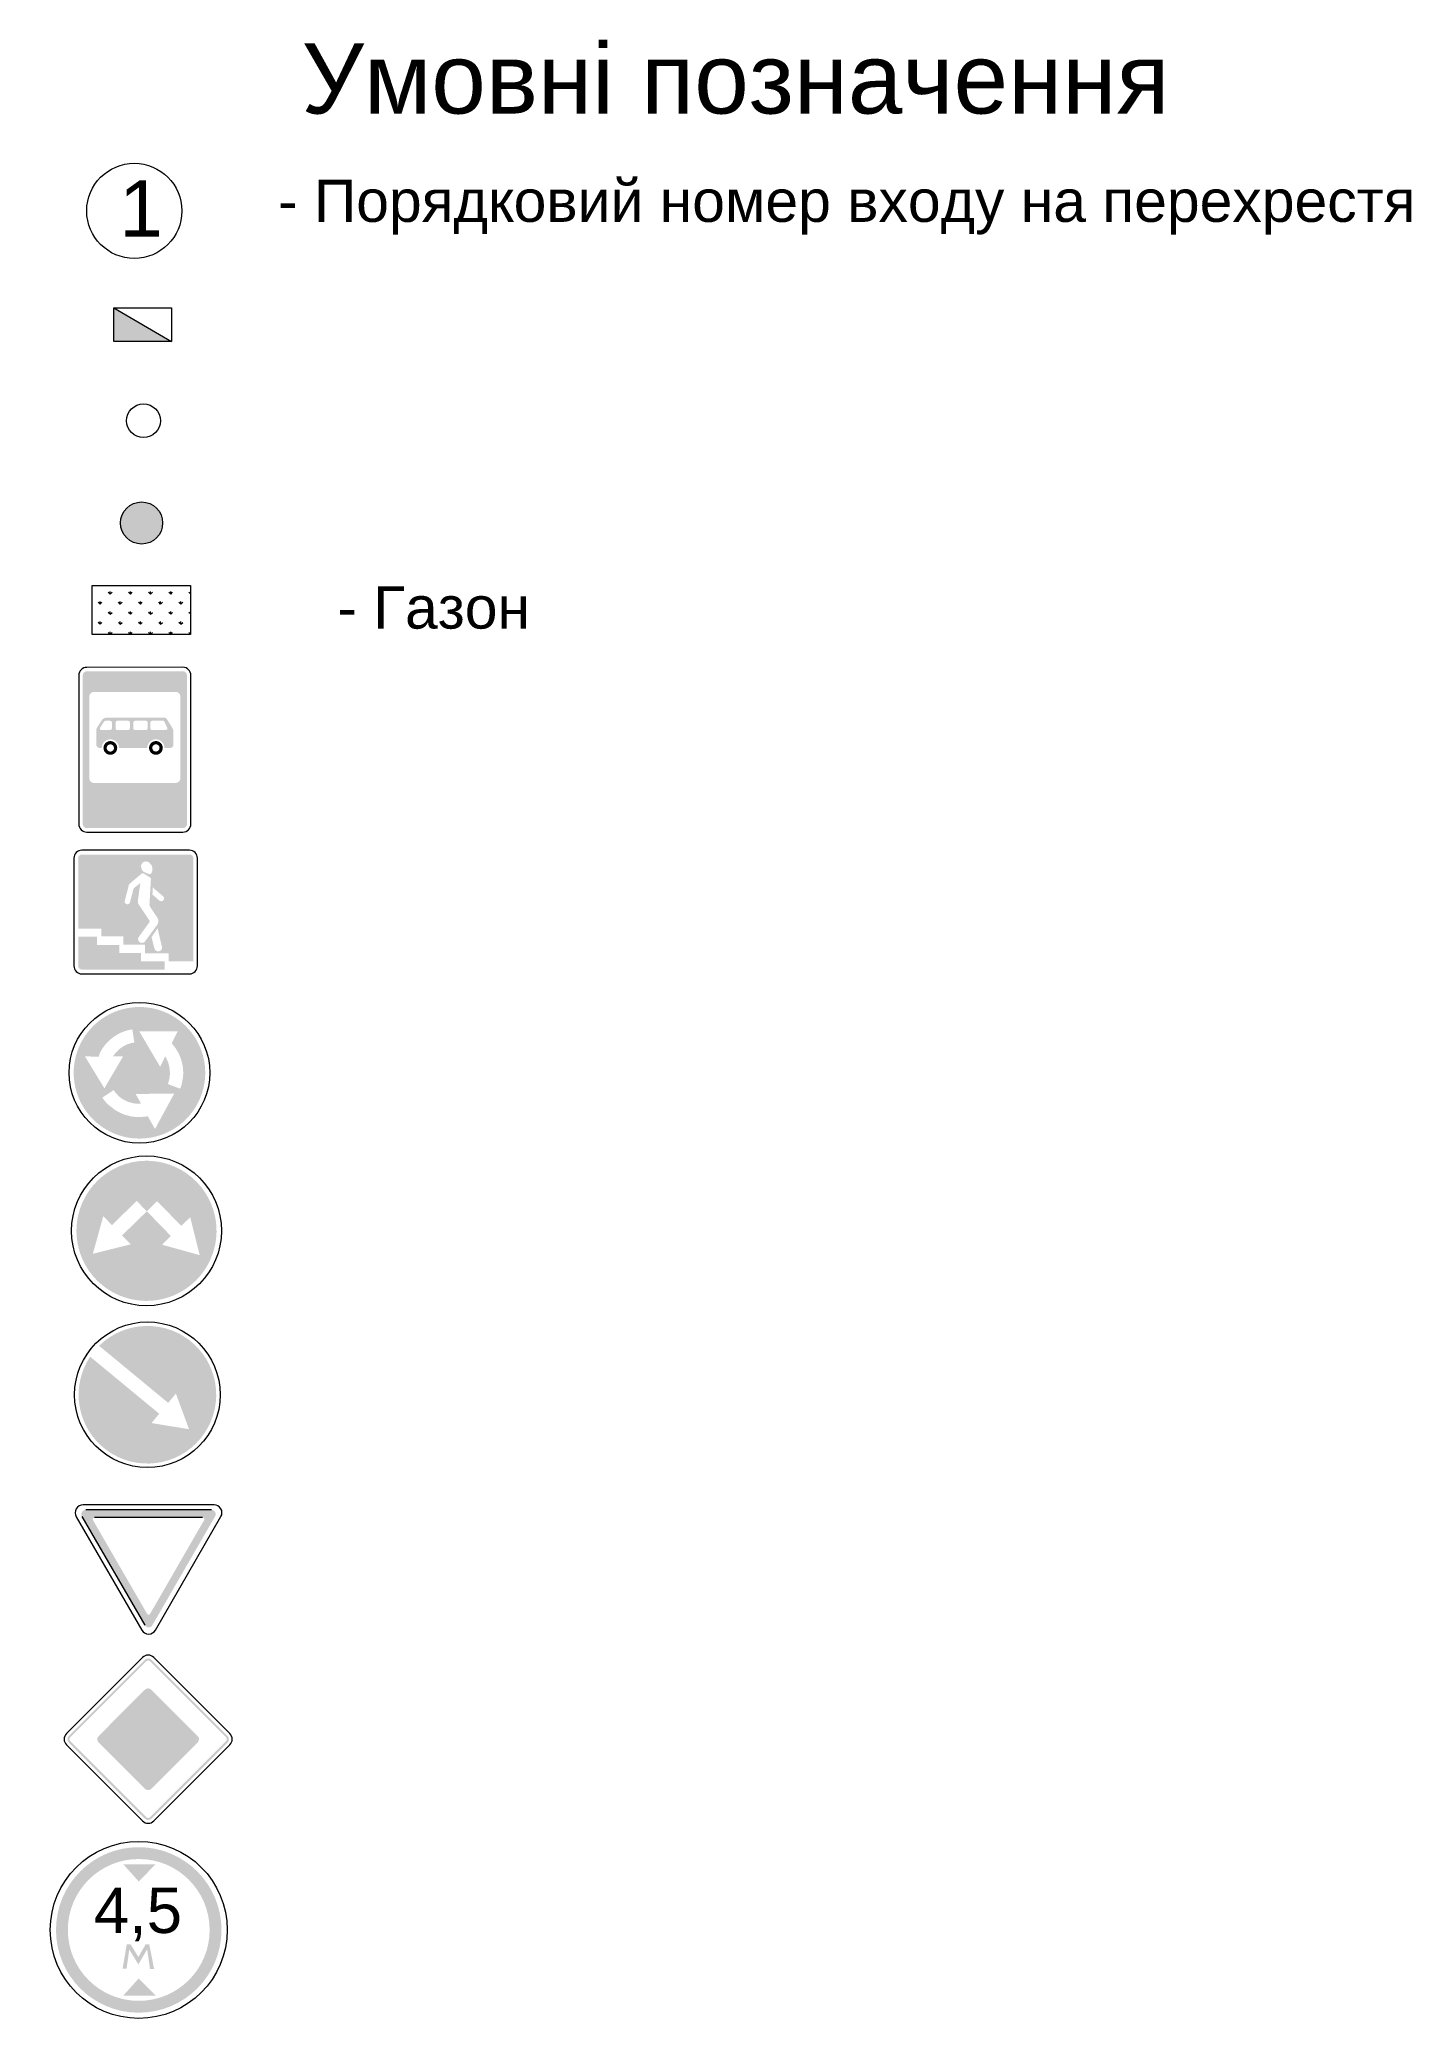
# Model space of a CAD drawing. Header units: millimetres. Extents: x -2123 to 34701, y -1286 to 835.
# Drawn here: x 1655 to 1703.9, y 504.9 to 575.4 of the extents above; entities that cross this region are included whole.
import ezdxf

# ---------------------------------------------------------------- set-up
doc = ezdxf.new("R2010")
doc.units = ezdxf.units.MM
doc.layers.get('0').update_dxf_attribs({"lineweight": 15})
doc.layers.add('поздовжній профіль', color=250, linetype='Continuous', lineweight=15)
doc.layers.add('Трава', color=80, linetype='Continuous')
doc.styles.get("Standard").update_dxf_attribs({"font": 'arial.ttf'})
doc.styles.add('стиль1', font='isocpeui.ttf')

msp = doc.modelspace()

# ---------------------------------------------------------------- texts
at = {"color": 0, "attachment_point": 5}
for s, insert, char_height, width in [('Умовні позначення', (1679.797741456337, 573.9817432828554), 2.5, 58.15794012759579), ('- Порядковий номер входу на перехрестя', (1683.756486192522, 569.4168177148736), 1.5, 57.43699299612217), ('- Газон', (1669.047727230781, 555.1534055197394), 1.5, 11.62917086530342)]:
    msp.add_mtext(s, dxfattribs=dict(at, insert=insert, char_height=char_height, width=width))
at = {"color": 0, "insert": (1657.855954099121, 570.3705501014288), "char_height": 2, "width": 0.6372102925379295, "attachment_point": 1, "style": 'стиль1'}
msp.add_mtext('{\\fArial|b0|i0|c0|p34;1}', dxfattribs=at)

# ---------------------------------------------------------------- blocks, each defined once
blk = doc.blocks.new('4-3')
h = blk.add_hatch(color=5)
h.paths.add_polyline_path([(0.2270263573841476, 0, 1.000000029137855), (6.772973642615852, 0, 1.000000029137855)])
h.paths.add_polyline_path([(2.015844837036638, 1.627476814560623), (2.136848625631387, 1.726795591717404), (2.249784408385949, 1.807323541533719), (2.37885294301941, 1.890535270151758), (2.550947582331787, 1.981801252327159), (2.690773458085004, 2.040854596000713), (2.811777246679412, 2.08111857090887), (2.924716289234311, 2.116014988212782), (3.056474159148024, 2.145540930761512), (3.143611882017467, 2.157743372858362), (3.247390885618756, 1.509946264510972), (3.13445510286408, 1.488473116943623), (2.959671128272361, 1.440156347053743), (2.819845252518916, 1.383785323607185), (2.688087382605203, 1.311310168772592), (2.596659762489594, 1.249573046296973), (2.510614072733687, 1.187834465246055), (2.397678289979012, 1.083148130484914), (2.303564594383487, 0.9838293533281329), (2.217515644827358, 0.8737754609629746), (2.179167353635648, 0.8120222941578276), (2.681965477568155, 0.8120222941578276), (1.753926399375814, -0.7715326365456577), (0.7854201597712063, 0.8206410164084444), (1.476429209615503, 0.7954746212571991), (1.522092659046052, 0.9697920233329568), (1.59200559692249, 1.10400575921858), (1.681793537468024, 1.244856013337198), (1.79742191530272, 1.397859117988218), (1.921111779377156, 1.52938907507189)], flags=16)
h.paths.add_polyline_path([(3.488221674884699, 2.062631127258555), (5.39852009031324, 2.062631127258555), (5.104385045899334, 1.469631239462728), (5.203910010058052, 1.345538558526754), (5.318566967391461, 1.192927810668265), (5.44087141632167, 0.9869025717715658), (5.54788414185964, 0.7350955670926851), (5.609034736424291, 0.5290703281960987), (5.654900127198287, 0.3154152811940776), (5.670188590789166, 0.1628045333355885), (5.677829562784608, -0.0584803217714125), (5.654900127198287, -0.2950277102399923), (5.601390504628512, -0.5697270563852044), (5.540239910063746, -0.7604897619205531), (5.51708880805438, -0.7912277806569818), (4.912519717529448, -0.5597795719122587), (4.96283473576625, -0.4040766441297592), (4.998053618632183, -0.243351841121239), (5.013146494202714, -0.0801168297876984), (5.013084557996306, 0.0221059710621603), (5.008051426272687, 0.1426499379623465), (4.985408853115814, 0.2807726560160972), (4.965282845820865, 0.383736413187421), (4.914971087384515, 0.5444612161957139), (4.86438876551972, 0.6637683111262049), (4.819106879006767, 0.7491533171440778), (4.778854864417098, 0.8144479051076132), (4.529004207612161, 0.3003409040642282)], flags=16)
h.paths.add_polyline_path([(2.211807734433023, -0.861138759875189), (2.31218350648055, -0.9989157955503742), (2.494116223216451, -1.186793438873678), (2.676052199752689, -1.31830735162714), (2.945813717029977, -1.44982126438083), (3.209303378454478, -1.518709782218479), (3.341048209166728, -1.537497692408351), (3.560621840420935, -1.543760815330188), (3.570886951688976, -1.517173902284639), (3.309679150502006, -1.055278067544691), (5.22892897766178, -1.031424524865883), (4.273752061645154, -2.794511130248451), (3.913309418529478, -2.164838280267417), (3.73627944150337, -2.188805591830032), (3.366142152178781, -2.201331837673819), (3.108924346606954, -2.176280804562225), (2.745058913134926, -2.082342712188165), (2.544307369040438, -1.99466628416053), (2.299636534974297, -1.863152371406954), (2.098884990880151, -1.706587425542124), (1.891855071331747, -1.537497692408237), (1.766385356272394, -1.393457533811215), (1.653462612719295, -1.23689404652157)], flags=16)
at = {"color": 5}
blk.add_circle((3.5, 0), 3.5, dxfattribs=at)
blk = doc.blocks.new('5-12')
h = blk.add_hatch(color=5)
h.paths.add_polyline_path([(0.5, 4.894950576990964, 0.4142135623730951), (0.2456631019273345, 4.640613678918299), (0.2456631019273345, -4.640613678918214, 0.4142135623730992), (0.5, -4.894950576990879), (6.499983898906009, -4.894950576990879, 0.4142135623730951), (6.754320796978674, -4.640613678918214), (6.754320796978674, 4.640613678918299, 0.4142135623730951), (6.499983898906009, 4.894950576990964)])
h.paths.add_polyline_path([(6.043735096034367, 3.609366697873412, -0.4142135623730395), (6.343735096034322, 3.3093666978734), (6.343735096034322, -1.778120723146855, -0.4142135623731091), (6.043735096034367, -2.078120723146867), (0.956248490522455, -2.078120723146867, -0.4142135623731131), (0.6562484905224438, -1.778120723146855), (0.6562484905224438, 3.309366697873429, -0.4142135623730673), (0.956248490522455, 3.609366697873412)], flags=16)
h = blk.add_hatch(color=7)
edge = h.paths.add_edge_path()
edge.add_arc((5.706236414701892, 1.181402915469988), 0.2, 0, 31.08905083365866)
edge.add_line((5.877509570295671, 1.28467685299995), (5.508920341347048, 1.895958284402581))
edge.add_arc((5.337647185753382, 1.792684346872619), 0.2, 31.08905083365881, 89.99999999999994)
edge.add_line((5.337647185753382, 1.992684346872607), (1.700036091874437, 1.992684346872607))
edge.add_arc((1.70003609187438, 1.692684346872624), 0.3, 90, 146.6948263805524)
edge.add_line((1.449308756969628, 1.857413832792929), (1.143020149299331, 1.391225731228587))
edge.add_arc((1.393747484204027, 1.226496245308254), 0.3, 146.6948263805526, 180)
edge.add_line((1.093747484204072, 1.226496245308254), (1.093747484204072, 0.3093742452612389))
edge.add_arc((1.293747484204061, 0.3093742452612389), 0.2, 180, 270)
edge.add_line((1.293747484204061, 0.1093742452612503), (1.432683529333473, 0.1093742452612503))
edge.add_arc((1.968745471567274, 0.1093742452612503), 0.5360619422338488, 0, 180, ccw=False)
edge.add_line((2.504807413801188, 0.1093742452612503), (4.276426988264006, 0.1093742452612503))
edge.add_arc((4.812488930497863, 0.1093742452612503), 0.5360619422338488, 0, 180, ccw=False)
edge.add_line((5.348550872731778, 0.1093742452612503), (5.706236414702004, 0.1093742452612503))
edge.add_arc((5.706236414701892, 0.3093742452612389), 0.2, 270, 360)
edge.add_line((5.906236414701937, 0.3093742452612389), (5.906236414701937, 1.181402915469988))
edge = h.paths.add_edge_path(flags=16)
edge.add_arc((5.262242449081611, 1.704748230365339), 0.1, 0, 89.99999999999979)
edge.add_line((5.262242449081611, 1.804748230365362), (4.572305846220899, 1.804748230365362))
edge.add_arc((4.572305846220899, 1.704748230365339), 0.1, 90, 180)
edge.add_line((4.472305846220876, 1.704748230365339), (4.472305846220876, 1.325153521316735))
edge.add_arc((4.572305846220899, 1.325153521316735), 0.1, 179.9999999999996, 270)
edge.add_line((4.572305846220899, 1.225153521316713), (5.436357166525738, 1.225153521316713))
edge.add_arc((5.436357166525738, 1.325153521316735), 0.1, 270, 360)
edge.add_line((5.53635716652576, 1.325153521316735), (5.362242449081577, 1.704748230365339))
edge = h.paths.add_edge_path(flags=16)
edge.add_arc((4.198191128776728, 1.325153521316735), 0.1, 270, 360)
edge.add_line((4.29819112877675, 1.325153521316735), (4.29819112877675, 1.704748230365339))
edge.add_arc((4.198191128776728, 1.704748230365339), 0.1, 0, 89.99999999999979)
edge.add_line((4.198191128776728, 1.804748230365362), (3.508254525916015, 1.804748230365362))
edge.add_arc((3.508254525916015, 1.704748230365339), 0.1, 90, 180)
edge.add_line((3.408254525915992, 1.704748230365339), (3.408254525915992, 1.325153521316735))
edge.add_arc((3.508254525916015, 1.325153521316735), 0.1, 179.9999999999996, 270)
edge.add_line((3.508254525916015, 1.225153521316713), (4.198191128776728, 1.225153521316713))
edge = h.paths.add_edge_path(flags=16)
edge.add_arc((3.085774317182938, 1.704748230365339), 0.1, 0, 89.99999999999979)
edge.add_line((3.085774317182938, 1.804748230365362), (2.395837714322226, 1.804748230365362))
edge.add_arc((2.39583771432234, 1.704748230365339), 0.1, 90, 180)
edge.add_line((2.295837714322317, 1.704748230365339), (2.295837714322317, 1.325153521316735))
edge.add_arc((2.39583771432234, 1.325153521316735), 0.1, 179.9999999999996, 270)
edge.add_line((2.39583771432234, 1.225153521316713), (3.085774317183052, 1.225153521316713))
edge.add_arc((3.085774317182938, 1.325153521316735), 0.1, 270, 360)
edge.add_line((3.185774317182962, 1.325153521316735), (3.185774317182962, 1.704748230365339))
edge = h.paths.add_edge_path(flags=16)
edge.add_arc((1.963686509721526, 1.325153521316735), 0.1, 270, 360)
edge.add_line((2.063686509721435, 1.325153521316735), (2.063686509721435, 1.704748230365339))
edge.add_arc((1.963686509721526, 1.704748230365339), 0.1, 0, 89.99999999999979)
edge.add_line((1.963686509721526, 1.804748230365362), (1.664695373440338, 1.804748230365362))
edge.add_arc((1.664695373440281, 1.704748230365339), 0.1, 90, 146.6948263805523)
edge.add_line((1.581119595138659, 1.75965805900546), (1.331723408227446, 1.380063349956856))
edge.add_arc((1.415299186529068, 1.325153521316735), 0.1, 146.6948263805524, 270)
edge.add_line((1.415299186529068, 1.225153521316741), (1.963686509721469, 1.225153521316741))
h = blk.add_hatch(color=7)
h.paths.add_polyline_path([(2.398548429518598, 0.1093742452612503, 1.000000115195436), (1.538942513616063, 0.1093742452612503, 1.000000115195436)])
h.paths.add_polyline_path([(1.741801073171586, 0.1093742452612503, -1), (2.195689869963018, 0.1093742452612503, -1)], flags=16)
h = blk.add_hatch(color=7)
h.paths.add_polyline_path([(5.242291888449074, 0.1093742452612503, 1.000000115195436), (4.382685972546653, 0.1093742452612503, 1.000000115195436)])
h.paths.add_polyline_path([(4.585544532102119, 0.1093742452612503, -1), (5.039433328893608, 0.1093742452612503, -1)], flags=16)
at = {"color": 5}
for p, q in [((6.499983898905952, 5.140613678918272), (0.5, 5.140613678918272)), ((0, 4.640613678918243), (0, -4.640613678918214)), ((6.999983898905952, -4.640613678918214), (6.999983898905952, 4.640613678918243)), ((0.5, -5.140613678918214), (6.499983898905952, -5.140613678918214))]:
    blk.add_line(p, q, dxfattribs=at)
for centre, start, end in [((0.5, 4.640613678918243), 90, 180), ((6.499983898905952, 4.640613678918243), 0, 90), ((0.5, -4.640613678918214), 180, 270), ((6.499983898905952, -4.640613678918214), 270, 0)]:
    blk.add_arc(centre, 0.5, start, end, dxfattribs=at)
blk = doc.blocks.new('4-2-3')
h = blk.add_hatch(color=5)
h.paths.add_polyline_path([(3.547234830918797, 3.272632783556218), (3.452765169081203, 3.272632783556218, 0.4099927353060493), (0.2270263573841476, 1.137e-13, 1.000000029137855), (6.772973642615852, 1.137e-13, 0.4099927353060468)])
h.paths.add_polyline_path([(1.472884795336085, 0.6601155709540762), (1.883710103727253, 0.2492902625629085), (3.024929619509293, 1.390509778344949), (3.503640910372496, 0.9117984874816328), (3.982352201235926, 1.390509778344949), (5.123571717017853, 0.2492902625629085), (5.534397025409134, 0.6601155709540762), (5.999910028953423, -1.105462984171481), (4.234331473827865, -0.6399499806271934), (4.644860426154536, -0.2294210283004077), (3.503640910372496, 0.9117984874816328), (2.362421394590569, -0.2294210283004077), (2.772950346917241, -0.6399499806271934), (1.007371791791683, -1.105462984171481)], flags=16)
at = {"color": 5}
blk.add_circle((3.5, 0), 3.5, dxfattribs=at)
blk = doc.blocks.new('4-2-1')
blk.add_hatch(color=5).paths.add_polyline_path([(1.411247723194378, 2.562610898905177), (4.456476718373096, -0.482618096273427), (4.867005670699768, -0.0720891439468687), (5.33251867424417, -1.837667699072312), (3.566940119118498, -1.372154695528024), (3.97776542750978, -0.9613293871368568), (0.933035915326286, 2.083400125046637, 19.48209582970291)])
at = {"color": 5}
blk.add_circle((3.5, 0), 3.5, dxfattribs=at)
blk = doc.blocks.new('2-4')
h = blk.add_hatch(color=1)
edge = h.paths.add_edge_path(flags=16)
edge.add_line((-3.236839385874759, 6.633440087313324), (-0.08660254492986041, 1.177069825340076))
edge.add_arc((-4.5514525e-09, 1.227069825340073), 0.1, 210, 329.9999999999999)
edge.add_line((0.0866025358269553, 1.177069825340076), (3.236839373998236, 6.633440087346562))
edge.add_arc((3.150236833610279, 6.683440087329947), 0.1, 330.0000000109973, 449.9999999999998)
edge.add_line((3.150236833610279, 6.783440087329942), (-3.150236845506015, 6.783440087329942))
edge.add_arc((-3.150236845505902, 6.683440087329947), 0.1, 450, 570.0000000109973)
edge = h.paths.add_edge_path()
edge.add_arc((-3.0750016e-09, 0.6362899999999954), 0.25, 210, 329.9999999999999)
edge.add_line((0.2165063478710181, 0.5112899999999954), (3.878373521508933, 6.853830000070367))
edge.add_arc((3.661867170522327, 6.978829999999994), 0.25, 330.0000000186226, 450)
edge.add_line((3.661867170522327, 7.228829999999994), (-3.661867182169544, 7.228829999999994))
edge.add_arc((-3.661867182169658, 6.978829999999994), 0.25, 450, 570.0000000186228)
edge.add_line((-3.878373533075091, 6.853829999929623), (-0.2165063540211349, 0.5112899999999954))
at = {"color": 1}
for p, q in [((3.813456257605822, 7.527599999999985), (-3.813456268443019, 7.527599999999999)), ((-4.212910485796669, 6.835724999754213), (-0.3994542174955313, 0.2306249999999963)), ((-3.878373533075091, 6.853829999929623), (-0.2165063540211349, 0.5112899999999954)), ((-3.236839385874759, 6.633440087313324), (-0.0866025449298604, 1.177069825340076)), ((0.2165063478710181, 0.5112899999999954), (3.878373521509047, 6.853830000070353)), ((0.3994542174955313, 0.2306249999999963), (4.212910475243234, 6.835725000245767))]:
    blk.add_line(p, q, dxfattribs=at)
for centre, start, end in [((-3.813456268443019, 7.066349999999992), 90, 210.0000000352528), ((3.813456257605822, 7.066349999999992), 330.0000000352528, 90), ((0, 0.4612499999999998), 210, 329.9999999999999)]:
    blk.add_arc(centre, 0.46125, start, end, dxfattribs=at)
blk = doc.blocks.new('столб')
at = {"layer": 'поздовжній профіль', "color": 160}
for points in [[(-500, 0, 0, 0, 0), (-999.927872557193, 0, 350, 0, 0), (-1699.927872557193, 0, 0, 0, 0)], [(500, 0, 0, 0, 0), (999.927872557193, 0, 350, 0, 0), (1699.927872557193, 0, 0, 0, 0)]]:
    blk.add_lwpolyline(points, format="xyseb", dxfattribs=at)
blk.add_circle((0, 0), 500, dxfattribs=at)
blk = doc.blocks.new('sdfahgas')
h = blk.add_hatch(color=7)
edge = h.paths.add_edge_path(flags=16)
edge.add_line((6.60860428445767, 6.608604284458124), (0.1583927027654681, 13.05881586615033))
edge.add_arc((0.0006599127850677178, 12.90108307616993), 0.2230678508211895, 44.99999999999999, 135)
edge.add_line((-0.1570728771948779, 13.05881586615033), (-6.607944371672147, 6.607944371672602))
edge.add_arc((-6.450211581692201, 6.450211581692201), 0.2230678508211895, 135, 225.0000000000008)
edge.add_line((-6.607944371672602, 6.292478791711801), (-0.1577327899804004, -0.1577327899804004))
edge.add_arc((0, 0), 0.2230678508211895, 225, 315)
edge.add_line((0.1577327899804004, -0.1577327899804004), (6.60860428445767, 6.293138704497323))
edge.add_arc((6.450871494477724, 6.450871494477724), 0.2230678508211895, -45.00000000000001, 44.99999999999999)
edge = h.paths.add_edge_path()
edge.add_line((-0.277150791063832, 13.17889378001837), (-6.728022285541101, 6.728022285540646))
edge.add_arc((-6.450211581692201, 6.450211581692201), 0.3928836651556594, 135, 225)
edge.add_line((-6.728022285541101, 6.172400877842847), (-0.2778107038488997, -0.2778107038493545))
edge.add_arc((0, 0), 0.3928836651556594, 225, 315)
edge.add_line((0.2778107038493545, -0.2778107038493545), (6.728682198326624, 6.173060790628369))
edge.add_arc((6.450871494477724, 6.450871494477724), 0.3928836651556594, -45.00000000000001, 44.99999999999999)
edge.add_line((6.728682198326169, 6.728682198326169), (0.2784706166339674, 13.17889378001837))
edge.add_arc((0.0006599127850677178, 12.90108307616993), 0.3928836651556594, 44.99999999999999, 135)
h = blk.add_hatch(color=7)
edge = h.paths.add_edge_path(flags=16)
edge.add_line((-0.1527973688607744, 10.54215645710065), (-4.091284962622922, 6.603668863338385))
edge.add_arc((-3.93782768097708, 6.450211581692201), 0.2170213689483717, 135, 225.0000000000008)
edge.add_line((-4.091284962622922, 6.296754300046814), (-0.1534572816453874, 2.35892661906928))
edge.add_arc((0, 2.512383900714667), 0.2170213689483717, 225, 315)
edge.add_line((0.1534572816458422, 2.35892661906928), (4.091944875408444, 6.297414212831427))
edge.add_arc((3.938487593762147, 6.450871494477724), 0.2170213689483717, -45.00000000000001, 44.99999999999999)
edge.add_line((4.091944875408444, 6.604328776123111), (0.1541171944309099, 10.54215645710065))
edge.add_arc((0.0006599127850677178, 10.38869917545435), 0.2170213689483717, 44.99999999999999, 135)
edge = h.paths.add_edge_path()
edge.add_arc((-3.93782768097708, 6.450211581692201), 0.375, 135, 224.9999999999999)
edge.add_line((-4.202992723921852, 6.185046538746974), (-0.265165042944318, 2.24721885776944))
edge.add_arc((0, 2.512383900714667), 0.375, 224.9999999999999, 315)
edge.add_line((0.2651650429452275, 2.247218857770349), (4.203652636707375, 6.185706451532496))
edge.add_arc((3.938487593762147, 6.450871494477724), 0.375, -45.00000000000001, 45.00000000000009)
edge.add_line((4.203652636707375, 6.716036537422042), (0.2658249557298404, 10.65386421839958))
edge.add_arc((0.0006599127850677178, 10.38869917545435), 0.375, 45.00000000000003, 135)
edge.add_line((-0.264505130159705, 10.65386421839958), (-4.202992723921852, 6.715376624637429))
blk.add_hatch(color=2).paths.add_polyline_path([(-4.114544219013624, 6.684049114476693), (-0.1905979744860815, 10.60261972681474), (-0.04046311400452396, 10.64268854099828), (0.1111265416402603, 10.59815357859497), (0.1943650713637908, 10.5150427354065), (4.067054033095701, 6.628873838613799), (4.143721738011664, 6.493130767129514), (4.122821180884785, 6.350441759748719), (4.049620737767327, 6.246024985682197), (0.1329242224474001, 2.330630019811906), (0.04107815469978959, 2.274936012853686), (-0.09341765781391587, 2.271659150561391), (-0.1983811285899719, 2.356832266158563), (-4.150259440182708, 6.308209457334669), (-4.18830233360859, 6.427568217365661), (-4.166577392556064, 6.56863777156741)])
at = {"color": 7}
for p, q in [((-0.4766371645159779, 13.37838015347006), (-6.927508658993247, 6.927508658993247)), ((6.92816857177786, 6.92816857177786), (0.4779569900861134, 13.37838015347006)), ((-6.927508658993247, 5.972914504391156), (-0.4772970773010456, -0.4772970773010456)), ((0.4772970773010456, -0.4772970773010456), (6.92816857177786, 5.973574417176678))]:
    blk.add_line(p, q, dxfattribs=at)
for centre, start, end in [((0.0006599127850677178, 12.90108307616902), 44.99999999999079, 135.0000000000092), ((-6.450211581692201, 6.450211581692201), 135.0000000000092, 224.9999999999908), ((6.450871494477724, 6.450871494476814), 315.0000000000092, 44.99999999999079), ((0, 0), 224.9999999999908, 315.0000000000092)]:
    blk.add_arc(centre, 0.675, start, end, dxfattribs=at)
blk = doc.blocks.new('3-13')
h = blk.add_hatch(color=1)
edge = h.paths.add_edge_path(flags=16)
edge.add_arc((3.500000000000056, 0), 2.804756925015817, 0, 360)
edge = h.paths.add_edge_path()
edge.add_arc((3.500000000000056, 0), 3.273606126373116, 0, 360)
blk.add_hatch(color=7).paths.add_polyline_path([(3.125628429567768, -0.7709652387046618), (3.486051484322103, -1.365347750111595), (3.832011310450923, -0.7665097695416991), (3.945739537977941, -1.540088120747327), (4.106745414372085, -1.540088120747327), (3.915274456825159, -0.5671881380367269), (3.773930409348793, -0.5671881380367269), (3.482926656139909, -1.070900091704288), (3.178952977561323, -0.5696096329174907), (3.023782075497194, -0.5696096329174907), (2.861895150809517, -1.535865376007677), (3.017066052873702, -1.535865376007677)])
at = {"color": 1}
blk.add_circle((3.5, 0), 3.5, dxfattribs=at)
at = {"color": 7}
for points in [[(2.889736403742517, 2.59521367279035), (4.16511802935247, 2.59521367279035), (3.498874978177354, 1.91779456202471)], [(2.889736403742517, -2.59521367279035), (4.16511802935247, -2.595213672790464), (3.498874978177354, -1.91779456202471)]]:
    blk.add_solid(points, dxfattribs=at)
at = {"insert": (1.718744665091158, 1.678205132417578), "char_height": 1.8, "attachment_point": 1}
blk.add_mtext_dynamic_manual_height_columns('4,5', width=3.89911073140992, gutter_width=12.5, heights=[0], dxfattribs=at)
blk = doc.blocks.new('5-17-1')
h = blk.add_hatch(color=5)
h.paths.add_polyline_path([(6.742321951674852, 3.040969985538652, 0.4142135623730873), (6.531317799336761, 3.2519741378768), (0.4500000000000455, 3.2519741378768, 0.4142135623730951), (0.2389958476618403, 3.040969985538652), (0.2389958476618403, -0.9311537544786574), (1.55422501593523, -0.9311537544786574), (1.55422501593523, -1.374509905309707), (2.786885955165416, -1.374509905309707), (2.786885955165416, -1.842089622484252), (4.019492969852194, -1.842089622484252), (4.019492969852194, -2.33430419652916), (5.350781883082163, -2.33430419652916), (5.350781883082163, -2.777273185003025), (6.742321951674852, -2.777273185003025)])
h.paths.add_polyline_path([(4.432734751254316, 2.35677256061956), (4.39615894382473, 2.225331986145931), (4.34495189118877, 2.159611698908918), (4.26448695931208, 2.137704248751049), (4.116259306998358, 2.195289141072805), (3.933380269849862, 2.275615082827187), (3.869475616945805, 2.342166906102193), (3.803637319104153, 2.488213135093587), (3.796324002085952, 2.590444463769017), (3.796324002085952, 2.656166814242908), (3.847526443551146, 2.75109634727795), (3.891420179169017, 2.809512775637813), (3.993829673269488, 2.853327675953607), (4.10355709555813, 2.860629471593767), (4.227911151882494, 2.816816634514963), (4.381527698618356, 2.663468609883409), (4.425421434236681, 2.53932983104994)], flags=16)
h.paths.add_polyline_path([(4.339791990972572, 1.911299066213757), (4.348470214571078, 1.864502788474737), (4.268126146266353, 0.4569470357712931, 0.1638511857774983), (4.318793470528931, 0.272291462378405), (4.714405672859356, -0.315239110366349, -0.3171317593734832), (4.705698922542865, -0.7185574036598723), (4.028840726957469, -1.642814150433935, -0.9004013949800036), (3.638167608579919, -1.441165853932375), (4.258868155078857, -0.5782736109231906, 0.312757229480403), (4.260420745881106, -0.4643281442135958), (3.660045845387799, 0.4272990782797593, -0.1845377866839044), (3.611715295146154, 0.6359266727112641), (3.749816371702422, 1.635243004536391), (3.408625976737198, 1.370248182363468), (3.374592853643889, 1.326245603471193), (3.358374803114088, 1.292725713004131), (3.164046683769242, 0.5329592482487442), (3.134167514748924, 0.4863427985413864), (3.072740553587664, 0.4470797225163779), (3.025144039848328, 0.4409986943853142), (2.960366292727258, 0.4498578995767844), (2.907515983338612, 0.4845146933363936), (2.880948093381107, 0.5241955857599124), (2.866706920036563, 0.5606918756317896), (2.871547987978715, 0.6303282289546246), (3.113088557470632, 1.572844876045564), (3.823652847561107, 2.172665747685812), (3.864392542296286, 2.188622822419347), (3.900853070454104, 2.192089060530804), (3.947730233632114, 2.176490989029957), (4.306803674488833, 1.947694566381869)], flags=16)
h.paths.add_polyline_path([(5.070952972597069, 0.8616853500479918), (5.094912616495889, 0.7771772269531425), (5.074143902846572, 0.6974516871573542), (5.013451671708481, 0.6336729059100891), (4.931986115750419, 0.6081609807637279), (4.845734164417763, 0.6320780237314239), (4.435027848253071, 0.9887824535586558), (4.454983650755707, 1.391113697851153)], flags=16)
h.paths.add_polyline_path([(4.725958299245007, -0.9184820207979101), (4.980450532256895, -1.996370831961939, -0.8553563221482448), (4.550592557219375, -2.073515355010272), (4.384411698692701, -1.421380616501721)], flags=16)
h.paths.add_polyline_path([(5.128882422697983, -2.78848722335033), (3.797647433999713, -2.78848722335033), (3.797647433999713, -2.320907506175785), (2.564986494781237, -2.320907506175785), (2.564986494781237, -1.853327788998342), (1.307682043189856, -1.853327788998342), (1.307682043189856, -1.387511917379868), (0.2389958476618403, -1.387511917379868), (0.2389958476618403, -3.040969985538538, 0.4142135623730948), (0.4500000000000455, -3.251974137876686), (5.119633126687858, -3.251974137876686)])
at = {"color": 5}
for p, q in [((6.531317799336761, 3.49096998553864), (0.4500000000000455, 3.490969985538583)), ((0, 3.040969985538595), (0, -3.040969985538595)), ((6.981317799336808, -3.040969985538595), (6.981317799336808, 3.040969985538595)), ((0.4500000000000455, -3.490969985538583), (6.531317799336761, -3.490969985538583))]:
    blk.add_line(p, q, dxfattribs=at)
for centre, start, end in [((0.4500000000000455, 3.040969985538595), 90, 180), ((6.531317799336761, 3.040969985538595), 0, 90), ((0.4500000000000455, -3.040969985538595), 180, 269.9999999999999), ((6.531317799336761, -3.040969985538595), 270, 0)]:
    blk.add_arc(centre, 0.45, start, end, dxfattribs=at)

# ---------------------------------------------------------------- hatches: boundary and pattern name
h = msp.add_hatch(color=0)
h.dxf.hatch_style = 1
h.paths.add_polyline_path([(1657.659601587116, 565.832453658199), (1657.659601587116, 564.6324536581983), (1659.709601587119, 564.6324536581983)])
h = msp.add_hatch(color=0)
h.dxf.hatch_style = 1
edge = h.paths.add_edge_path()
edge.add_arc((1658.650657860709, 558.1747032021799), 0.75, 0, 360)
at = {"layer": 'Трава', "lineweight": 5}
h = msp.add_hatch(dxfattribs=at)
h.set_pattern_fill('GRASS', color=0, scale=0.02)
h.set_pattern_definition([(90, (944.8579790585807, 310.6628156510765), (-0.3592102448, 0.3592102448), [0.09525, -0.6231704896]), (45, (944.8579790585807, 310.6628156510765), (-0.3592102448427661, 0.3592102448427661), [0.09525, -0.41275]), (135, (944.8579790585807, 310.6628156510765), (-0.3592102448427661, -0.3592102448427661), [0.09525, -0.41275])])
h.paths.add_polyline_path([(1660.396106884071, 554.2029225634783), (1660.396106884071, 555.9529225634783), (1656.896106884071, 555.9529225634783), (1656.896106884071, 554.2029225634783)])

# ---------------------------------------------------------------- linework, layer by layer
at = {"color": 0}
for points in [[(1657.659601587116, 565.832453658199), (1659.709601587115, 565.832453658199), (1659.709601587119, 564.6324536581983), (1657.659601587116, 564.6324536581983)], [(1656.896106884071, 555.9529225634783), (1660.396106884071, 555.9529225634783), (1660.396106884071, 554.2029225634783), (1656.896106884071, 554.2029225634783)]]:
    msp.add_lwpolyline(points, close=True, dxfattribs=at)
msp.add_lwpolyline([(1657.659601587116, 565.832453658199), (1659.709601587119, 564.6324536581983)], dxfattribs=at)
for centre, radius in [((1658.390384425225, 569.2853557839685), 1.694095735917091), ((1658.650657860709, 558.1747032021799), 0.75)]:
    msp.add_circle(centre, radius, dxfattribs=at)

# ---------------------------------------------------------------- block references
at = {"color": 0, "xscale": 0.001200000000244472, "yscale": 0.001200000000244472, "zscale": 0.001200000000244472, "rotation": 0.01217534568654122}
msp.add_blockref('столб', (1658.718694806559, 561.8142644544992), dxfattribs=at)
at = {"color": 0, "linetype": 'Continuous'}
for name, p, xscale, yscale, zscale, rotation in [('5-12', (1656.415587158286, 550.104129353967), 0.5702400000002614, 0.5702400000002614, 0.5702400000002614, 0.0105900529496098), ('4-2-3', (1656.158128150915, 533.0101952898435), 0.7620479999998102, 0.7620479999998102, 0.7620479999998102, 359.2969068376493), ('4-2-1', (1656.276316580077, 526.8955541728606), 0.7409556000000004, 0.7409556000000004, 0.7409556000000004, 5.443749136175293), ('2-4', (1656.323406818837, 523.0826522310997), 0.6112259999991887, 0.6112259999991887, 0.6112259999991887, 240.033053034436)]:
    msp.add_blockref(name, p, dxfattribs=dict(at, xscale=xscale, yscale=yscale, zscale=zscale, rotation=rotation))
for name, p, xscale, yscale, zscale in [('5-17-1', (1656.242710781801, 544.3242922650052), 0.63, 0.63, 0.63), ('4-3', (1656.070947374088, 538.6027898312127), 0.7155104595155694, 0.7155104595155694, 0.7155104595155694), ('3-13', (1655.399257780282, 508.0905557164847), 0.9, 0.9, 0.9)]:
    msp.add_blockref(name, p, dxfattribs=dict(at, xscale=xscale, yscale=yscale, zscale=zscale))
at = {"color": 0, "xscale": 0.42, "yscale": 0.42, "zscale": 0.42}
msp.add_blockref('sdfahgas', (1658.884229453284, 512.1702223877252), dxfattribs=at)

msp.set_redraw_order([(e.dxf.handle, doc.entitydb.next_handle()) for e in msp.query("TEXT MTEXT ATTDEF DIMENSION ARC_DIMENSION")])  # texts and dimensions are drawn at this point

doc.saveas('drawing.dxf')
